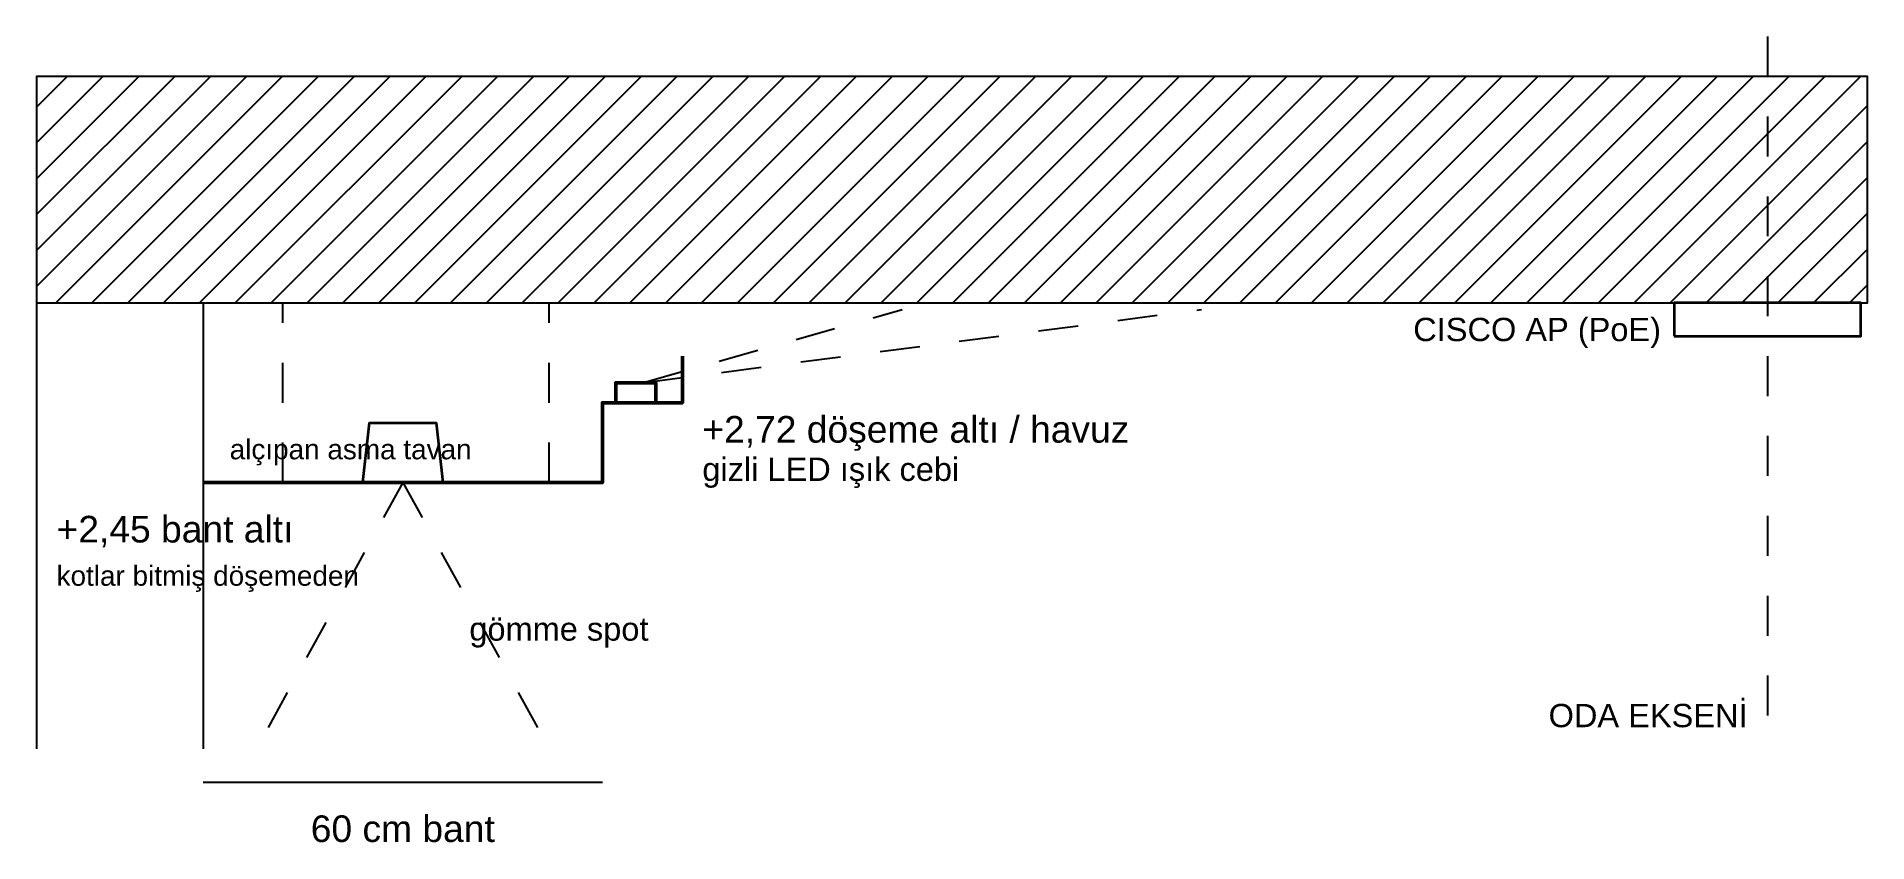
# Model space of a CAD drawing. Header units: centimetres. Extents: x 104975 to 122481, y -80380 to -76628.
# Drawn here: x 104975 to 105250, y -79809.1 to -79688 of the extents above; entities that cross this region are included whole.
import ezdxf
from ezdxf.enums import TextEntityAlignment as Align

# ---------------------------------------------------------------- set-up
doc = ezdxf.new("R2010")
doc.units = ezdxf.units.CM
doc.linetypes.add('VK_DATA', pattern=[12, 6, -6])
doc.layers.add('VK_DETAY', color=7, linetype='Continuous', lineweight=25)
doc.layers.add('VK_YAZI', color=7, linetype='Continuous', lineweight=18)
doc.styles.add('VK', font='arial.ttf')

msp = doc.modelspace()

# ---------------------------------------------------------------- texts
at = {"layer": 'VK_YAZI', "color": 140, "style": 'VK'}
msp.add_text('CISCO AP (PoE)', height=3.5, dxfattribs=at).set_placement((105219, -79732), align=Align.MIDDLE_RIGHT)
at = {"layer": 'VK_YAZI', "style": 'VK'}
for s, height, p in [('+2,72 döşeme altı / havuz', 4, (105075, -79747)), ('+2,45 bant altı', 4, (104978, -79762)), ('kotlar bitmiş döşemeden', 3, (104978, -79769))]:
    msp.add_text(s, height=height, dxfattribs=at).set_placement(p, align=Align.MIDDLE_LEFT)
at = {"layer": 'VK_YAZI', "color": 6, "style": 'VK'}
msp.add_text('alçıpan asma tavan', height=3, dxfattribs=at).set_placement((105004, -79750), align=Align.MIDDLE_LEFT)
at = {"layer": 'VK_YAZI', "color": 5, "style": 'VK'}
msp.add_text('gizli LED ışık cebi', height=3.5, dxfattribs=at).set_placement((105075, -79753), align=Align.MIDDLE_LEFT)
at = {"layer": 'VK_YAZI', "color": 1, "style": 'VK'}
msp.add_text('gömme spot', height=3.5, dxfattribs=at).set_placement((105040, -79777), align=Align.MIDDLE_LEFT)
at = {"layer": 'VK_YAZI', "style": 'VK'}
msp.add_text('ODA EKSENİ', height=3.5, dxfattribs=at).set_placement((105232, -79790), align=Align.MIDDLE_RIGHT)
msp.add_text('60 cm bant', height=4, dxfattribs=at).set_placement((105030, -79807), align=Align.MIDDLE_CENTER)

# ---------------------------------------------------------------- hatches: boundary and pattern name
at = {"layer": 'VK_DETAY'}
h = msp.add_hatch(dxfattribs=at)
h.set_pattern_fill('ANSI31', scale=1.2)
h.paths.add_polyline_path([(104975, -79728), (105250, -79728), (105250, -79694), (104975, -79694)])

# ---------------------------------------------------------------- linework, layer by layer
at = {"layer": 'VK_DETAY', "color": 8, "linetype": 'VK_DATA'}
for p, q in [((105235, -79688), (105235, -79795)), ((105012, -79755), (105012, -79728)), ((105052, -79755), (105052, -79728))]:
    msp.add_line(p, q, dxfattribs=at)
at = {"layer": 'VK_DETAY', "color": 5, "linetype": 'VK_DATA'}
for q in [(105105, -79729), (105150, -79729)]:
    msp.add_line((105066, -79740), q, dxfattribs=at)
at = {"layer": 'VK_DETAY', "color": 1, "linetype": 'VK_DATA'}
for q in [(105008, -79795), (105052, -79795)]:
    msp.add_line((105030, -79755), q, dxfattribs=at)
at = {"layer": 'VK_DETAY'}
msp.add_line((105000, -79800), (105060, -79800), dxfattribs=at)
msp.add_lwpolyline([(104975, -79728), (105250, -79728), (105250, -79694), (104975, -79694)], close=True, dxfattribs=at)
for points in [[(104975, -79728), (104975, -79795)], [(105000, -79728), (105000, -79795)]]:
    msp.add_lwpolyline(points, dxfattribs=at)
at = {"layer": 'VK_DETAY', "color": 140, "lineweight": 35}
msp.add_lwpolyline([(105221, -79733), (105249, -79733), (105249, -79728), (105221, -79728)], close=True, dxfattribs=at)
at = {"layer": 'VK_DETAY', "color": 6, "lineweight": 50}
msp.add_lwpolyline([(105000, -79755), (105060, -79755), (105060, -79743), (105072, -79743), (105072, -79736)], dxfattribs=at)
at = {"layer": 'VK_DETAY', "color": 5, "lineweight": 50}
msp.add_lwpolyline([(105062, -79743), (105062, -79740), (105068, -79740), (105068, -79743)], dxfattribs=at)
at = {"layer": 'VK_DETAY', "color": 1, "lineweight": 35}
msp.add_lwpolyline([(105024, -79755), (105025, -79746), (105035, -79746), (105036, -79755)], dxfattribs=at)

msp.set_redraw_order([(e.dxf.handle, doc.entitydb.next_handle()) for e in msp.query("TEXT MTEXT ATTDEF DIMENSION ARC_DIMENSION")])  # texts and dimensions are drawn at this point

doc.saveas('drawing.dxf')
